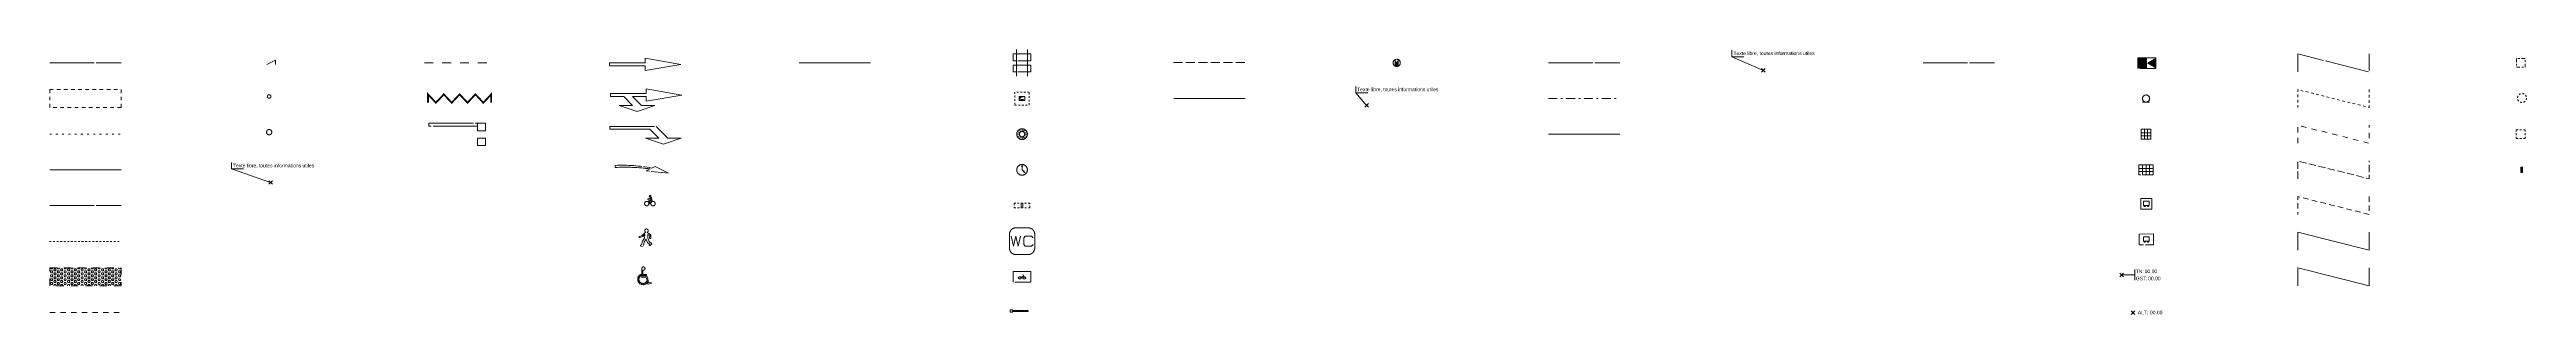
# Model space of a CAD drawing. Header units: metres. Extents: x 3068 to 3311, y 1718 to 1911.
# Drawn here: x 3067.5 to 3206.4, y 1782.8 to 1797.6 of the extents above; entities that cross this region are included whole.
import ezdxf
from ezdxf.enums import TextEntityAlignment as Align

# ---------------------------------------------------------------- set-up
doc = ezdxf.new("R2010")
doc.units = ezdxf.units.M
doc.header["$PDMODE"] = 3
doc.header["$PDSIZE"] = 0.1
for name, pattern in [('LL_0822', [2.5, 2.5, 0]), ('LL_0823', [0.4, 0.2, -0.2]), ('LL_0824', [0.35, 0.1, -0.25]), ('LL_0826', [2.5, 2.5, 0]), ('LL_0827', [0.2, 0.1, -0.1]), ('LL_0828', [0.8, 0.4, -0.4]), ('LL_0829', [0.6, 0.3, -0.3]), ('ML_0862', [1, 0.5, -0.5]), ('ML_2576', [2.5, 2.5, 0]), ('ML_2577', [2.5, 2.5, 0]), ('OL_0942', [0.7, 0.5, -0.2]), ('PL_0982', [2.5, 2.5, 0]), ('PL_0983', [1, 0.5, -0.2, 0.1, -0.2]), ('QL_1022', [2.5, 2.5, 0]), ('QL_1062', [2.5, 2.5, 0]), ('QL_1063', [0.3, 0.15, -0.15]), ('QL_1064', [0.6, 0.3, -0.3]), ('QL_1065', [0.55, 0.4, -0.15]), ('QL_1066', [0.5, 0.3, -0.2]), ('Rec_Continu', [2.5, 2.5, 0]), ('Socle_Axe', [0.35, 0.2, -0.05, 0.05, -0.05]), ('Socle_Continu', [2.5, 2.5, 0]), ('Socle_Discontinu', [0.075, 0.05, -0.025]), ('Topo_Continu', [2.5, 2.5, 0])]:
    doc.linetypes.add(name, pattern=pattern)
for name, color, linetype, lineweight in [('MARQU_SCS', 7, 'Socle_Continu', 13), ('MOBUR_SCS', 251, 'Socle_Continu', 13), ('NIVEL_SCI', 102, 'Socle_Continu', 13), ('NIVEL_SCS', 102, 'Socle_Continu', 13), ('TRANS_SCI', 242, 'Socle_Continu', 13), ('TRANS_SCS', 242, 'Socle_Continu', 13), ('TRANS_SCT', 242, 'Socle_Continu', 13), ('VOIEF_SCI', 15, 'Socle_Continu', 13), ('VOIEF_SCS', 15, 'Socle_Continu', 13), ('VOIRH_SCS', 7, 'Socle_Continu', 13), ('VOIRI_SCI', 7, 'Socle_Continu', 13), ('VOIRI_SCS', 7, 'Socle_Continu', 13)]:
    doc.layers.add(name, color=color, linetype=linetype, lineweight=lineweight)
doc.styles.add('Reseaux', font='arial.ttf')
doc.styles.get("Standard").update_dxf_attribs({"font": 'arial.ttf'})
doc.styles.add('Style_1', font='WINGDNG2.TTF')
doc.linetypes.add('LL_0825', pattern='A,0,["∩",Standard,S=0.127,R=0,X=-0.06,Y=0],1', length=1)
doc.linetypes.add('NL_0902', pattern='A,0,["U",Style_1,S=0.127,R=0,X=-0.105,Y=-0.085],1', length=1)
doc.linetypes.add('OL_0943', pattern='A,0.4,["│",Standard,S=0.127,R=0,X=-0.32,Y=0.08],0.15,["l ı l ı l",Standard,S=0.127,R=0,X=-0.35,Y=0]', length=0.55)
doc.linetypes.add('PL_0984', pattern='A,0.254,0,["∏",Standard,S=0.127,R=0,X=-0.127,Y=0.05]', length=0.254)
doc.linetypes.add('QL_1067', pattern='A,3,-0.1,0.1,-0.1,0.1,-0.254,["|╧|",Standard,S=0.254,R=0,X=-0.2,Y=-0.127],-0.254,0.1,-0.1,0.1,-0.1', length=4.308)
doc.linetypes.add('QL_1068', pattern='A,4,-0.254,["| |",Standard,S=0.254,R=0,X=-0.127,Y=-0.1],-0.254', length=4.508)

# ---------------------------------------------------------------- blocks, each defined once
blk = doc.blocks.new('OP_0962')
at = {"layer": 'NIVEL_SCS', "linetype": 'Socle_Continu'}
h = blk.add_hatch(color=256, dxfattribs=at)
edge = h.paths.add_edge_path()
edge.add_line((-0.09, -0.18), (-0.09, 0.09))
edge.add_line((-0.09, 0.09), (0, 0))
edge.add_line((0, 0), (0.09, 0.09))
edge.add_line((0.09, 0.09), (0.09, -0.18))
edge.add_ellipse((0, 0.01), major_axis=(-0.151, 0.151), ratio=1, start_angle=110.798, end_angle=159.202, ccw=False)
for p, q in [((-0.09, -0.18), (-0.09, 0.18)), ((-0.09, -0.18), (-0.09, 0.09)), ((-0.09, 0.09), (0, 0)), ((-0.09, 0.09), (0, 0)), ((0, 0), (0.09, 0.09)), ((0, 0), (0.09, 0.09)), ((0.09, -0.18), (0.09, 0.18)), ((0.09, 0.09), (0.09, -0.18))]:
    blk.add_line(p, q, dxfattribs=at)
blk.add_circle((0, 0), 0.202, dxfattribs=at)
at = {"layer": 'NIVEL_SCS', "linetype": 'Socle_Continu', "flags": 9}
for tag, p in [('ID', (0.72, 0.54)), ('NATURE', (0.72, 0.22)), ('FAMILLE', (0.72, -0.1)), ('CALQUE', (0.72, -0.42)), ('PCRS', (0.72, -0.75))]:
    blk.add_attdef(tag, p, '', height=0.2, dxfattribs=at)
blk = doc.blocks.new('LP_0842')
at = {"layer": 'VOIRI_SCS', "linetype": 'Socle_Continu', "flags": 128}
blk.add_lwpolyline([(0.5, 0), (0.5, 0.25), (0, 0)], dxfattribs=at)
at = {"layer": 'VOIRI_SCS', "linetype": 'Socle_Continu', "flags": 9}
for tag, p in [('ID', (0.99, 0.63)), ('NATURE', (0.99, 0.31)), ('FAMILLE', (0.99, -0.01)), ('CALQUE', (0.99, -0.34)), ('PCRS', (0.99, -0.66))]:
    blk.add_attdef(tag, p, '', height=0.2, dxfattribs=at)
blk = doc.blocks.new('*U222')
at = {"layer": 'VOIEF_SCI', "linetype": 'Socle_Continu'}
blk.add_line((-1.77, 0.77), (0, 0), dxfattribs=at)
at = {"layer": 'VOIEF_SCI', "linetype": 'Socle_Continu', "flags": 128}
blk.add_lwpolyline([(-1.1, 0.77), (-1.77, 0.77), (-1.77, 1.13)], dxfattribs=at)
at = {"layer": 'VOIEF_SCI', "linetype": 'Socle_Continu'}
blk.add_point((0, 0), dxfattribs=at)
blk.add_attdef('TXT', (-1.68, 0.86), '', height=0.2, dxfattribs=at)
at = {"layer": 'VOIEF_SCI', "linetype": 'Socle_Continu', "flags": 9}
for tag, p in [('ID', (1.97, 0.14)), ('NATURE', (1.97, -0.18)), ('CALQUE', (1.97, -0.82)), ('FAMILLE', (1.97, -0.5)), ('PCRS', (1.97, -1.14))]:
    blk.add_attdef(tag, p, '', height=0.2, dxfattribs=at)
blk = doc.blocks.new('QP_1082')
at = {"layer": 'TRANS_SCT', "linetype": 'Socle_Axe'}
blk.add_lwpolyline([(0, 0), (0.49, 0), (0.49, 0.49), (0, 0.49)], close=True, dxfattribs=at)
at = {"layer": 'TRANS_SCT', "linetype": 'Socle_Axe', "flags": 9}
for tag, p in [('NATURE', (1.06, -0.01)), ('ID', (1.06, 0.31)), ('CALQUE', (1.06, -0.65)), ('FAMILLE', (1.06, -0.33))]:
    blk.add_attdef(tag, p, '', height=0.2, dxfattribs=at)
blk = doc.blocks.new('NP_0922')
at = {"layer": 'MOBUR_SCS', "linetype": 'Socle_Continu', "flags": 128}
for points in [[(0, 0.12), (0, 0.5), (1, 0.5), (1, 0.12)], [(0, -0.5), (0, -0.12), (1, -0.12), (1, -0.5)]]:
    blk.add_lwpolyline(points, close=True, dxfattribs=at)
for points in [[(0.19, 0.75), (0.19, -0.75)], [(0.81, -0.75), (0.81, 0.75)]]:
    blk.add_lwpolyline(points, dxfattribs=at)
at = {"layer": 'MOBUR_SCS', "linetype": 'Socle_Continu', "flags": 9}
for tag, p in [('ID', (1.49, 0.51)), ('NATURE', (1.49, 0.18)), ('FAMILLE', (1.49, -0.14)), ('CALQUE', (1.49, -0.46)), ('PCRS', (1.49, -0.78))]:
    blk.add_attdef(tag, p, '', height=0.2, dxfattribs=at)
blk = doc.blocks.new('MP_2578')
at = {"layer": 'MARQU_SCS', "linetype": 'Rec_Continu'}
blk.add_lwpolyline([(2, -0.35), (2, -0.08), (0, -0.08), (0, 0.08), (2, 0.08), (2, 0.35), (4, 0)], close=True, dxfattribs=at)
at = {"layer": 'MARQU_SCS', "linetype": 'Rec_Continu', "flags": 9}
for tag, p in [('CALQUE', (3.45, -1.43)), ('ID', (3.45, -0.46)), ('NATURE', (3.45, -0.79)), ('FAMILLE', (3.45, -1.11)), ('PCRS', (3.45, -1.75))]:
    blk.add_attdef(tag, p, '', height=0.2, dxfattribs=at)
blk = doc.blocks.new('QP_1042')
at = {"layer": 'TRANS_SCS', "linetype": 'Socle_Continu'}
h = blk.add_hatch(color=256, dxfattribs=at)
h.dxf.hatch_style = 1
h.paths.add_polyline_path([(0, 0.6), (0, 0), (0.5, 0), (0.5, 0.6)])
h = blk.add_hatch(color=256, dxfattribs=at)
h.dxf.hatch_style = 1
h.paths.add_polyline_path([(0.5, 0.3), (1, 0.6), (1, 0)])
at = {"layer": 'TRANS_SCS', "linetype": 'Socle_Continu', "flags": 128}
blk.add_lwpolyline([(0, 0.6), (1, 0.6), (1, 0), (0, 0)], close=True, dxfattribs=at)
at = {"layer": 'TRANS_SCS', "linetype": 'Socle_Continu', "flags": 9}
for tag, p in [('CALQUE', (1.33, -0.06)), ('ID', (1.33, 0.91)), ('NATURE', (1.33, 0.59)), ('FAMILLE', (1.33, 0.27)), ('PCRS', (1.33, -0.38))]:
    blk.add_attdef(tag, p, '', height=0.2, dxfattribs=at)
blk = doc.blocks.new('NP_0929')
at = {"layer": 'MOBUR_SCS', "linetype": 'Socle_Continu', "flags": 128}
blk.add_lwpolyline([(0.12, 0.06), (0.12, -0.06), (0, -0.06), (0, 0.06)], close=True, dxfattribs=at)
blk.add_lwpolyline([(0.12, -0.02), (0.34, -0.02), (0.58, -0.02), (0.81, -0.02), (1.01, -0.02), (1.01, 0.02), (0.81, 0.02), (0.58, 0.02), (0.34, 0.02), (0.12, 0.02)], dxfattribs=at)
at = {"layer": 'MOBUR_SCS', "linetype": 'Socle_Continu', "flags": 9}
for tag, p in [('ID', (1.47, 0.56)), ('NATURE', (1.47, 0.24)), ('FAMILLE', (1.47, -0.08)), ('CALQUE', (1.47, -0.4)), ('PCRS', (1.47, -0.72))]:
    blk.add_attdef(tag, p, '', height=0.2, dxfattribs=at)
blk = doc.blocks.new('QP_1049')
at = {"layer": 'TRANS_SCI', "linetype": 'Socle_Continu'}
blk.add_point((0, 0), dxfattribs=at)
at = {"layer": 'TRANS_SCI', "linetype": 'Socle_Continu', "insert": (0.27, 0.01), "char_height": 0.2, "attachment_point": 4}
blk.add_mtext_dynamic_manual_height_columns('ALT:', width=0.4627, gutter_width=1, heights=[0], dxfattribs=at)
at = {"layer": 'TRANS_SCI', "linetype": 'Socle_Continu'}
blk.add_attdef('ALT', text='', height=0.2, dxfattribs=at).set_placement((0.95, 0.01), align=Align.MIDDLE_LEFT)
at = {"layer": 'TRANS_SCI', "linetype": 'Socle_Continu', "style": 'Reseaux', "flags": 9}
for tag, p in [('ID', (2.01, 0.02)), ('NATURE', (2.01, -0.31))]:
    blk.add_attdef(tag, p, '', height=0.2, dxfattribs=at)
at = {"layer": 'TRANS_SCI', "linetype": 'Socle_Continu', "flags": 9}
for tag, p in [('CALQUE', (2.01, -0.95)), ('TYPE', (2.02, -1.23)), ('FAMILLE', (2.01, -0.63))]:
    blk.add_attdef(tag, p, '', height=0.2, dxfattribs=at)
blk = doc.blocks.new('NP_0928')
at = {"layer": 'MOBUR_SCS', "linetype": 'Socle_Continu'}
for p, q in [((0.59, 0.36), (0.38, 0.24)), ((0.57, 0.41), (0.55, 0.4)), ((0.62, 0.24), (0.57, 0.41))]:
    blk.add_line(p, q, dxfattribs=at)
at = {"layer": 'MOBUR_SCS', "linetype": 'Socle_Continu', "flags": 128}
blk.add_lwpolyline([(0, 0.6), (1, 0.6), (1, 0), (0, 0)], close=True, dxfattribs=at)
at = {"layer": 'MOBUR_SCS', "linetype": 'Socle_Continu'}
for points in [[(0.47, 0.24, 0.152216), (0.46, 0.26, 0.106943), (0.44, 0.28, 0.074343), (0.41, 0.3, 0.060974), (0.38, 0.3, 0.060974), (0.34, 0.3, 0.074343), (0.31, 0.28, 0.106943), (0.29, 0.26, 0.152216), (0.28, 0.24, 0.152216)], [(0.28, 0.24, 0.152216), (0.29, 0.22, 0.106943), (0.31, 0.2, 0.074343), (0.34, 0.19, 0.060974), (0.38, 0.19, 0.060974), (0.41, 0.19, 0.074343), (0.44, 0.2, 0.106943), (0.46, 0.22, 0.152216), (0.47, 0.24, 0.152216)], [(0.72, 0.24, 0.152216), (0.71, 0.26, 0.106943), (0.69, 0.28, 0.074343), (0.66, 0.3, 0.060974), (0.62, 0.3, 0.060974), (0.59, 0.3, 0.074343), (0.56, 0.28, 0.106943), (0.54, 0.26, 0.152216), (0.53, 0.24, 0.152216)], [(0.53, 0.24, 0.152216), (0.54, 0.22, 0.106943), (0.56, 0.2, 0.074343), (0.59, 0.19, 0.060974), (0.62, 0.19, 0.060974), (0.66, 0.19, 0.074343), (0.69, 0.2, 0.106943), (0.71, 0.22, 0.152216), (0.72, 0.24, 0.152216)]]:
    blk.add_lwpolyline(points, format="xyb", dxfattribs=at)
at = {"layer": 'MOBUR_SCS', "linetype": 'Socle_Continu', "flags": 9}
for tag, p in [('CALQUE', (1.45, -0.17)), ('ID', (1.45, 0.79)), ('NATURE', (1.45, 0.47)), ('FAMILLE', (1.45, 0.15)), ('PCRS', (1.45, -0.49))]:
    blk.add_attdef(tag, p, '', height=0.2, dxfattribs=at)
blk = doc.blocks.new('*U324')
at = {"layer": 'TRANS_SCI', "linetype": 'Socle_Continu'}
blk.add_line((0.73, 0), (0, 0), dxfattribs=at)
at = {"layer": 'TRANS_SCI', "linetype": 'Socle_Continu', "flags": 128}
blk.add_lwpolyline([(0.73, -0.3), (0.73, 0.3)], dxfattribs=at)
at = {"layer": 'TRANS_SCI', "linetype": 'Socle_Continu'}
blk.add_point((0, 0), dxfattribs=at)
at = {"layer": 'TRANS_SCI', "linetype": 'Socle_Continu', "char_height": 0.2, "attachment_point": 4}
for s, insert in [('TN:', (0.79, 0.2)), ('GST:', (0.79, -0.2))]:
    blk.add_mtext_dynamic_manual_height_columns(s, width=0.4627, gutter_width=1, heights=[0], dxfattribs=dict(at, insert=insert))
at = {"layer": 'TRANS_SCI', "linetype": 'Socle_Continu'}
for tag, p in [('TN', (1.29, 0.2)), ('GST', (1.48, -0.2))]:
    blk.add_attdef(tag, text='', height=0.2, dxfattribs=at).set_placement(p, align=Align.MIDDLE_LEFT)
at = {"layer": 'TRANS_SCI', "linetype": 'Socle_Continu', "style": 'Reseaux', "flags": 9}
for tag, p in [('ID', (2.43, 0.07)), ('NATURE', (2.43, -0.25))]:
    blk.add_attdef(tag, p, '', height=0.2, dxfattribs=at)
at = {"layer": 'TRANS_SCI', "linetype": 'Socle_Continu', "flags": 9}
for tag, p in [('CALQUE', (2.43, -0.89)), ('FAMILLE', (2.43, -0.57))]:
    blk.add_attdef(tag, p, '', height=0.2, dxfattribs=at)
blk = doc.blocks.new('MP_2584')
at = {"layer": 'MARQU_SCS', "linetype": 'Topo_Continu'}
blk.add_lwpolyline([(0.22, -0.2), (0.2, -0.11, -1.381984), (-0.1, 0.21), (-0.1, 0.28, 1.290671)], format="xyb", close=True, dxfattribs=at)
blk.add_lwpolyline([(-0.01, 0.52), (-0.01, 0.28), (0.2, 0.27), (0.19, 0.21), (-0.01, 0.21), (-0.01, 0.17), (0.25, 0.14), (0.31, -0.19), (0.45, -0.17), (0.46, -0.23), (0.26, -0.27), (0.19, 0.08), (-0.07, 0.11), (-0.07, 0.61, -3.014961), (-0.01, 0.52)], format="xyb", dxfattribs=at)
at = {"layer": 'MARQU_SCS', "linetype": 'Topo_Continu', "flags": 9}
for tag, p in [('ID', (0.73, 0.46)), ('NATURE', (0.73, 0.14))]:
    blk.add_attdef(tag, p, '', height=0.2, dxfattribs=at)
at = {"layer": 'MARQU_SCS', "linetype": 'Rec_Continu', "flags": 9}
for tag, p in [('FAMILLE', (0.73, -0.18)), ('CALQUE', (0.73, -0.5)), ('PCRS', (0.73, -0.83))]:
    blk.add_attdef(tag, p, '', height=0.2, dxfattribs=at)
blk = doc.blocks.new('NP_0927')
at = {"layer": 'MOBUR_SCS', "linetype": 'Socle_Continu'}
blk.add_lwpolyline([(0.35, 0), (1.06, 0, 0.103781), (1.2, 0.03, 0.100527), (1.31, 0.11, 0.096244), (1.39, 0.23, 0.093419), (1.42, 0.37), (1.42, 1.13, 0.093419), (1.39, 1.27, 0.096244), (1.31, 1.39, 0.100527), (1.2, 1.47, 0.103781), (1.06, 1.5), (0.35, 1.5, 0.103781), (0.22, 1.47, 0.100527), (0.1, 1.39, 0.096244), (0.03, 1.27, 0.093419), (0, 1.13), (0, 0.37, 0.093419), (0.03, 0.23, 0.096244), (0.1, 0.11, 0.100527), (0.22, 0.03, 0.103781)], format="xyb", close=True, dxfattribs=at)
at = {"layer": 'MOBUR_SCS', "linetype": 'Socle_Continu', "flags": 128}
for points in [[(0.09, 1.03), (0.22, 0.47), (0.35, 1.03), (0.49, 0.47), (0.62, 1.03)], [(1.33, 0.94), (1.24, 1.03), (0.88, 1.03), (0.8, 0.94), (0.8, 0.56), (0.88, 0.47), (1.24, 0.47), (1.33, 0.56)]]:
    blk.add_lwpolyline(points, dxfattribs=at)
at = {"layer": 'MOBUR_SCS', "linetype": 'Socle_Continu', "flags": 9}
for tag, p in [('ID', (1.75, 1.41)), ('NATURE', (1.75, 1.09)), ('FAMILLE', (1.75, 0.77)), ('CALQUE', (1.75, 0.45)), ('PCRS', (1.75, 0.13))]:
    blk.add_attdef(tag, p, '', height=0.2, dxfattribs=at)
blk = doc.blocks.new('MP_2583')
at = {"layer": 'MARQU_SCS', "linetype": 'Topo_Continu', "flags": 128}
blk.add_lwpolyline([(0.26, 0.16), (0.25, 0.17), (0.1, 0.27), (0.08, 0.28), (0.07, 0.29), (0.05, 0.29), (0.05, 0.31, 4.582514), (-0.03, 0.32), (-0.03, 0.29), (-0.05, 0.29), (-0.07, 0.28), (-0.09, 0.26), (-0.11, 0.25), (-0.13, 0.23), (-0.17, 0.19), (-0.2, 0.15), (-0.23, 0.13), (-0.38, 0.08, 0.989829), (-0.35, 0.02), (-0.19, 0.08), (-0.08, 0.19), (-0.09, -0.02), (-0.2, -0.19), (-0.25, -0.38, 1.057059), (-0.27, -0.47), (-0.17, -0.49), (-0.11, -0.24), (-0.02, -0.09, -0.561855), (0.01, -0.09), (0.08, -0.26), (0.19, -0.36, 1.123504), (0.25, -0.42), (0.32, -0.34), (0.17, -0.2), (0.1, -0.02), (0.1, 0.19), (0.2, 0.13), (0.19, -0.01, 0.694767), (0.25, -0.03), (0.26, -0.02), (0.26, -0.01), (0.26, 0.03), (0.27, 0.14), (0.27, 0.14), (0.27, 0.15)], format="xyb", close=True, dxfattribs=at)
at = {"layer": 'MARQU_SCS', "linetype": 'Topo_Continu', "flags": 9}
for tag, p in [('ID', (0.53, 0.3)), ('NATURE', (0.53, -0.02))]:
    blk.add_attdef(tag, p, '', height=0.2, dxfattribs=at)
at = {"layer": 'MARQU_SCS', "linetype": 'Rec_Continu', "flags": 9}
for tag, p in [('CALQUE', (0.53, -0.67)), ('FAMILLE', (0.53, -0.34)), ('PCRS', (0.53, -0.99))]:
    blk.add_attdef(tag, p, '', height=0.2, dxfattribs=at)
blk = doc.blocks.new('QP_1047')
at = {"layer": 'TRANS_SCS', "linetype": 'Socle_Continu', "flags": 128}
for points in [[(0, 0), (0, 0.61), (0.81, 0.62), (0.81, 0)], [(0.25, 0.21), (0.25, 0.46), (0.56, 0.46), (0.56, 0.21)]]:
    blk.add_lwpolyline(points, close=True, dxfattribs=at)
at = {"layer": 'TRANS_SCS', "linetype": 'Socle_Continu'}
for centre in [(0.31, 0.2), (0.5, 0.2)]:
    blk.add_arc(centre, 0.0416, 157.3939, 22.69, dxfattribs=at)
at = {"layer": 'TRANS_SCS', "linetype": 'Socle_Continu', "flags": 9}
for tag, p in [('CALQUE', (1.2, -0.03)), ('ID', (1.2, 0.94)), ('NATURE', (1.2, 0.62)), ('FAMILLE', (1.2, 0.29)), ('PCRS', (1.2, -0.35))]:
    blk.add_attdef(tag, p, '', height=0.2, dxfattribs=at)
blk = doc.blocks.new('NP_0926')
at = {"layer": 'MOBUR_SCS', "linetype": 'Socle_Continu'}
for p, q in [((0.39, 0), (0.39, 0.25)), ((0.5, 0.25), (0.5, 0))]:
    blk.add_line(p, q, dxfattribs=at)
at = {"layer": 'MOBUR_SCS', "linetype": 'Socle_Discontinu'}
blk.add_lwpolyline([(0, 0), (0.89, 0), (0.89, 0.25), (0, 0.25)], close=True, dxfattribs=at)
at = {"layer": 'MOBUR_SCS', "linetype": 'Socle_Continu', "flags": 9}
for tag, p in [('CALQUE', (1.39, -0.16)), ('ID', (1.39, 0.8)), ('NATURE', (1.39, 0.48)), ('FAMILLE', (1.39, 0.16)), ('PCRS', (1.39, -0.48))]:
    blk.add_attdef(tag, p, '', height=0.2, dxfattribs=at)
blk = doc.blocks.new('MP_2582')
at = {"layer": 'MARQU_SCS', "linetype": 'Topo_Continu', "flags": 128}
blk.add_lwpolyline([(0.09, 0.22, -1.10375), (0.09, 0.27), (0.09, 0.27), (0.17, 0.28), (0.22, 0.34), (0.22, 0.34, -0.719864), (0.26, 0.33), (0.26, 0.33), (0.31, 0.18), (0.31, 0.18, -0.399551), (0.29, 0.16), (0.29, 0.16), (0.17, 0.13), (0.21, 0.02), (0.21, 0.02, -0.921245), (0.16, 0.02), (0.16, 0.02), (0.11, 0.14), (0.11, 0.14, -0.458222), (0.13, 0.17), (0.13, 0.17), (0.25, 0.2), (0.23, 0.28), (0.2, 0.24), (0.09, 0.22)], format="xyb", close=True, dxfattribs=at)
at = {"layer": 'MARQU_SCS', "linetype": 'Topo_Continu'}
for centre, radius in [((0, 0), 0.125), ((0.19, 0.41), 0.0453), ((0.35, 0), 0.125)]:
    blk.add_circle(centre, radius, dxfattribs=at)
at = {"layer": 'MARQU_SCS', "linetype": 'Topo_Continu', "flags": 9}
for tag, p in [('ID', (0.68, 0.31)), ('NATURE', (0.68, -0.01))]:
    blk.add_attdef(tag, p, '', height=0.2, dxfattribs=at)
at = {"layer": 'MARQU_SCS', "linetype": 'Rec_Continu', "flags": 9}
for tag, p in [('CALQUE', (0.68, -0.66)), ('FAMILLE', (0.68, -0.34)), ('PCRS', (0.68, -0.98))]:
    blk.add_attdef(tag, p, '', height=0.2, dxfattribs=at)
blk = doc.blocks.new('QP_1046')
at = {"layer": 'TRANS_SCS', "linetype": 'Socle_Continu', "flags": 128}
for points in [[(0.61, 0.61), (0, 0.61), (0, 0), (0.61, 0)], [(0.15, 0.21), (0.15, 0.46), (0.46, 0.46), (0.46, 0.21)]]:
    blk.add_lwpolyline(points, close=True, dxfattribs=at)
at = {"layer": 'TRANS_SCS', "linetype": 'Socle_Continu'}
for centre in [(0.21, 0.2), (0.4, 0.2)]:
    blk.add_arc(centre, 0.0416, 157.3939, 22.69, dxfattribs=at)
at = {"layer": 'TRANS_SCS', "linetype": 'Socle_Continu', "flags": 9}
for tag, p in [('NATURE', (1.07, 0.44)), ('FAMILLE', (1.07, 0.12)), ('ID', (1.07, 0.76)), ('CALQUE', (1.07, -0.2)), ('PCRS', (1.07, -0.52))]:
    blk.add_attdef(tag, p, '', height=0.2, dxfattribs=at)
blk = doc.blocks.new('QP_1085')
at = {"layer": 'TRANS_SCT', "linetype": 'Socle_Continu'}
blk.add_hatch(color=256, dxfattribs=at).paths.add_polyline_path([(0.1, 0.15), (0.1, -0.15), (0, -0.15), (0, 0.15)])
at = {"layer": 'TRANS_SCT', "linetype": 'Socle_Continu', "flags": 128}
blk.add_lwpolyline([(0.1, -0.15), (0, -0.15), (0, 0.15), (0.1, 0.15)], close=True, dxfattribs=at)
at = {"layer": 'TRANS_SCT', "linetype": 'Socle_Continu', "flags": 9}
for tag, p in [('ID', (0.75, 0.14)), ('NATURE', (0.75, -0.18)), ('CALQUE', (0.75, -0.82)), ('FAMILLE', (0.75, -0.5))]:
    blk.add_attdef(tag, p, '', height=0.2, dxfattribs=at)
blk = doc.blocks.new('NP_0925')
at = {"layer": 'MOBUR_SCS', "linetype": 'Socle_Continu'}
for p, q in [((-0.04, 0.19), (0, 0.26)), ((0, 0), (0, 0.26)), ((0, 0.26), (0.04, 0.19)), ((0, 0), (0.15, -0.15)), ((0.15, -0.15), (0.07, -0.11)), ((0.11, -0.07), (0.15, -0.15))]:
    blk.add_line(p, q, dxfattribs=at)
blk.add_circle((0, 0), 0.3, dxfattribs=at)
at = {"layer": 'MOBUR_SCS', "linetype": 'Socle_Continu', "flags": 9}
for tag, p in [('NATURE', (0.88, 0.28)), ('FAMILLE', (0.88, -0.05)), ('ID', (0.88, 0.6)), ('CALQUE', (0.88, -0.37)), ('PCRS', (0.88, -0.69))]:
    blk.add_attdef(tag, p, '', height=0.2, dxfattribs=at)
blk = doc.blocks.new('*U290')
at = {"layer": 'VOIRI_SCI', "linetype": 'Socle_Continu'}
blk.add_line((-2.2, 0.76), (0, 0), dxfattribs=at)
at = {"layer": 'VOIRI_SCI', "linetype": 'Socle_Continu', "flags": 128}
blk.add_lwpolyline([(-1.52, 0.76), (-2.2, 0.76), (-2.2, 1.12)], dxfattribs=at)
at = {"layer": 'VOIRI_SCI', "linetype": 'Socle_Continu'}
blk.add_point((0, 0), dxfattribs=at)
blk.add_attdef('TXT', (-2.11, 0.85), '', height=0.2, dxfattribs=at)
at = {"layer": 'VOIRI_SCI', "linetype": 'Socle_Continu', "flags": 9}
for tag, p in [('ID', (-0.96, 0.96)), ('NATURE', (2.03, -0.12)), ('CALQUE', (2.03, -0.77)), ('FAMILLE', (2.03, -0.44)), ('PCRS', (2.03, -1.09))]:
    blk.add_attdef(tag, p, '', height=0.2, dxfattribs=at)
blk = doc.blocks.new('QP_1045')
at = {"layer": 'TRANS_SCS', "linetype": 'Socle_Continu'}
for p, q in [((0.8, 0.36), (0, 0.36)), ((0, 0.19), (0.8, 0.19)), ((0.2, 0.55), (0.2, 0)), ((0.4, 0.55), (0.4, 0)), ((0.6, 0.55), (0.6, 0))]:
    blk.add_line(p, q, dxfattribs=at)
at = {"layer": 'TRANS_SCS', "linetype": 'Socle_Continu', "flags": 128}
blk.add_lwpolyline([(0, 0), (0, 0.55), (0.8, 0.55), (0.8, 0)], close=True, dxfattribs=at)
at = {"layer": 'TRANS_SCS', "linetype": 'Socle_Continu', "flags": 9}
for tag, p in [('CALQUE', (1.25, -0.17)), ('ID', (1.25, 0.79)), ('NATURE', (1.25, 0.47)), ('FAMILLE', (1.25, 0.15)), ('PCRS', (1.25, -0.49))]:
    blk.add_attdef(tag, p, '', height=0.2, dxfattribs=at)
blk = doc.blocks.new('MP_2581')
at = {"layer": 'MARQU_SCS', "linetype": 'Rec_Continu', "flags": 128}
blk.add_lwpolyline([(0, 0.06), (0, -0.06, -0.046808), (1.96, -0.14), (1.75, -0.25), (3, -0.37), (2.25, 0), (2.06, -0.09, 0.056376)], format="xyb", close=True, dxfattribs=at)
at = {"layer": 'MARQU_SCS', "linetype": 'Rec_Continu', "flags": 9}
for tag, p in [('ID', (3.14, 0.13)), ('NATURE', (3.14, -0.19)), ('CALQUE', (3.14, -0.83)), ('FAMILLE', (3.14, -0.51)), ('PCRS', (3.14, -1.15))]:
    blk.add_attdef(tag, p, '', height=0.2, dxfattribs=at)
blk = doc.blocks.new('LP_0844')
at = {"layer": 'VOIRI_SCS', "linetype": 'Socle_Continu'}
blk.add_circle((0, 0), 0.15, dxfattribs=at)
at = {"layer": 'VOIRI_SCS', "linetype": 'Socle_Continu', "flags": 9}
for tag, p in [('ID', (0.91, 0.1)), ('CALQUE', (0.91, -0.86)), ('NATURE', (0.91, -0.22)), ('FAMILLE', (0.91, -0.54)), ('PCRS', (0.91, -1.18))]:
    blk.add_attdef(tag, p, '', height=0.2, dxfattribs=at)
blk = doc.blocks.new('NP_0924')
at = {"layer": 'MOBUR_SCS', "linetype": 'Socle_Continu'}
for p, q in [((-0.15, 0), (-0.3, 0)), ((-0.13, 0.07), (-0.26, 0.15)), ((-0.15, 0.26), (-0.08, 0.13)), ((0, 0.3), (0, 0.15)), ((0.07, 0.13), (0.15, 0.26)), ((0.26, 0.15), (0.13, 0.07)), ((0.15, 0), (0.3, 0)), ((-0.13, -0.08), (-0.26, -0.15)), ((-0.15, -0.26), (-0.08, -0.13)), ((0, -0.15), (0, -0.3)), ((0.07, -0.13), (0.15, -0.26)), ((0.13, -0.08), (0.26, -0.15))]:
    blk.add_line(p, q, dxfattribs=at)
for radius in [0.3, 0.15]:
    blk.add_circle((0, 0), radius, dxfattribs=at)
at = {"layer": 'MOBUR_SCS', "linetype": 'Socle_Continu', "flags": 9}
for tag, p in [('ID', (0.98, 0.66)), ('NATURE', (0.98, 0.33)), ('FAMILLE', (0.98, 0.01)), ('CALQUE', (0.98, -0.31)), ('PCRS', (0.98, -0.63))]:
    blk.add_attdef(tag, p, '', height=0.2, dxfattribs=at)
blk = doc.blocks.new('QP_1084')
at = {"layer": 'TRANS_SCT', "linetype": 'Socle_Discontinu'}
blk.add_lwpolyline([(0, 0), (0.5, 0), (0.5, 0.5), (0, 0.5)], close=True, dxfattribs=at)
at = {"layer": 'TRANS_SCT', "linetype": 'Socle_Discontinu', "flags": 9}
for tag, p in [('ID', (0.96, 0.37)), ('NATURE', (0.96, 0.05)), ('CALQUE', (0.96, -0.59)), ('FAMILLE', (0.96, -0.27))]:
    blk.add_attdef(tag, p, '', height=0.2, dxfattribs=at)
blk = doc.blocks.new('QP_1044')
at = {"layer": 'TRANS_SCS', "linetype": 'Socle_Continu'}
for p, q in [((0.55, 0.36), (0, 0.36)), ((0, 0.19), (0.55, 0.19)), ((0.19, 0.55), (0.19, 0)), ((0.36, 0), (0.36, 0.55))]:
    blk.add_line(p, q, dxfattribs=at)
at = {"layer": 'TRANS_SCS', "linetype": 'Socle_Continu', "flags": 128}
blk.add_lwpolyline([(0, 0.55), (0.55, 0.55), (0.55, 0), (0, 0)], close=True, dxfattribs=at)
at = {"layer": 'TRANS_SCS', "linetype": 'Socle_Continu', "flags": 9}
for tag, p in [('CALQUE', (1.11, -0.13)), ('ID', (1.11, 0.83)), ('NATURE', (1.11, 0.51)), ('FAMILLE', (1.11, 0.19)), ('PCRS', (1.11, -0.45))]:
    blk.add_attdef(tag, p, '', height=0.2, dxfattribs=at)
blk = doc.blocks.new('MP_2580')
at = {"layer": 'MARQU_SCS', "linetype": 'Rec_Continu'}
blk.add_lwpolyline([(0, 0.08), (2.6, 0.08), (3.25, -0.58), (4, -0.58), (3, -0.92), (2, -0.58), (2.75, -0.58), (2.25, -0.08), (0, -0.08)], close=True, dxfattribs=at)
at = {"layer": 'MARQU_SCS', "linetype": 'Rec_Continu', "flags": 9}
for tag, p in [('CALQUE', (3.45, -0.15)), ('ID', (3.45, 0.81)), ('NATURE', (3.45, 0.49)), ('FAMILLE', (3.45, 0.17)), ('PCRS', (3.45, -0.47))]:
    blk.add_attdef(tag, p, '', height=0.2, dxfattribs=at)
blk = doc.blocks.new('*U60')
at = {"layer": 'NIVEL_SCI', "linetype": 'Socle_Continu'}
blk.add_line((-0.61, 0.71), (0, 0), dxfattribs=at)
at = {"layer": 'NIVEL_SCI', "linetype": 'Socle_Continu', "flags": 128}
blk.add_lwpolyline([(0.06, 0.71), (-0.61, 0.71), (-0.61, 1.07)], dxfattribs=at)
at = {"layer": 'NIVEL_SCI', "linetype": 'Socle_Continu'}
blk.add_point((0, 0), dxfattribs=at)
blk.add_attdef('TXT', (-0.53, 0.8), '', height=0.2, dxfattribs=at)
at = {"layer": 'NIVEL_SCI', "linetype": 'Socle_Continu', "flags": 9}
for tag, p in [('ID', (1.97, 0.14)), ('NATURE', (1.97, -0.18)), ('CALQUE', (1.97, -0.82)), ('FAMILLE', (1.97, -0.5)), ('PCRS', (1.97, -1.14))]:
    blk.add_attdef(tag, p, '', height=0.2, dxfattribs=at)
blk = doc.blocks.new('LP_0843')
at = {"layer": 'VOIRI_SCS', "linetype": 'Socle_Continu'}
blk.add_circle((0, 0), 0.1, dxfattribs=at)
at = {"layer": 'VOIRI_SCS', "linetype": 'Socle_Continu', "flags": 9}
for tag, p in [('ID', (0.83, 0.06)), ('CALQUE', (0.83, -0.9)), ('NATURE', (0.83, -0.26)), ('FAMILLE', (0.83, -0.58)), ('PCRS', (0.83, -1.22))]:
    blk.add_attdef(tag, p, '', height=0.2, dxfattribs=at)
blk = doc.blocks.new('NP_0923')
at = {"layer": 'MOBUR_SCS', "linetype": 'Socle_Continu'}
blk.add_hatch(color=256, dxfattribs=at).paths.add_polyline_path([(0.25, 0.48), (0.56, 0.48), (0.32, 0.42), (0.25, 0.25)])
for p, q in [((0.25, 0.48), (0.56, 0.48)), ((0.25, 0.25), (0.25, 0.48)), ((0.32, 0.42), (0.25, 0.25)), ((0.25, 0.25), (0.56, 0.25)), ((0.56, 0.48), (0.32, 0.42)), ((0.56, 0.25), (0.56, 0.48))]:
    blk.add_line(p, q, dxfattribs=at)
at = {"layer": 'MOBUR_SCS', "linetype": 'Socle_Discontinu'}
blk.add_lwpolyline([(0, 0), (0.81, 0), (0.81, 0.73), (0, 0.73)], close=True, dxfattribs=at)
at = {"layer": 'MOBUR_SCS', "linetype": 'Socle_Continu'}
blk.add_lwpolyline([(0.51, 0.25, 0.022725), (0.5, 0.26, 0.101855), (0.48, 0.29, 0.094499), (0.45, 0.31, 0.089883), (0.41, 0.32, 0.089883), (0.36, 0.31, 0.094499), (0.33, 0.29, 0.101855), (0.31, 0.26, 0.022725), (0.3, 0.25, 0.107747)], format="xyb", dxfattribs=at)
at = {"layer": 'MOBUR_SCS', "linetype": 'Socle_Continu', "flags": 9}
for tag, p in [('CALQUE', (1.42, -0.03)), ('ID', (1.42, 0.94)), ('NATURE', (1.42, 0.61)), ('FAMILLE', (1.42, 0.29)), ('PCRS', (1.42, -0.35))]:
    blk.add_attdef(tag, p, '', height=0.2, dxfattribs=at)
blk = doc.blocks.new('QP_1083')
at = {"layer": 'TRANS_SCT', "linetype": 'Socle_Discontinu'}
blk.add_circle((0, 0), 0.25, dxfattribs=at)
at = {"layer": 'TRANS_SCT', "linetype": 'Socle_Discontinu', "flags": 9}
for tag, p in [('ID', (0.83, 0.08)), ('CALQUE', (0.83, -0.88)), ('NATURE', (0.83, -0.24)), ('FAMILLE', (0.83, -0.56))]:
    blk.add_attdef(tag, p, '', height=0.2, dxfattribs=at)
blk = doc.blocks.new('QP_1043')
at = {"layer": 'TRANS_SCS', "linetype": 'Socle_Continu'}
blk.add_line((-0.2, -0.2), (0.2, -0.2), dxfattribs=at)
blk.add_circle((0, 0), 0.2, dxfattribs=at)
at = {"layer": 'TRANS_SCS', "linetype": 'Socle_Continu', "flags": 9}
for tag, p in [('ID', (0.68, 0.52)), ('NATURE', (0.68, 0.2)), ('FAMILLE', (0.68, -0.12)), ('CALQUE', (0.68, -0.44)), ('PCRS', (0.68, -0.77))]:
    blk.add_attdef(tag, p, '', height=0.2, dxfattribs=at)
blk = doc.blocks.new('MP_2579')
at = {"layer": 'MARQU_SCS', "linetype": 'Rec_Continu'}
blk.add_lwpolyline([(2.5, -0.58), (1.5, -0.92), (0.5, -0.58), (1.25, -0.58), (0.75, -0.08), (0, -0.08), (0, 0.08), (2, 0.08), (2, 0.35), (4, 0), (2, -0.35), (2, -0.08), (1.25, -0.08), (1.75, -0.58)], close=True, dxfattribs=at)
at = {"layer": 'MARQU_SCS', "linetype": 'Rec_Continu', "flags": 9}
for tag, p in [('CALQUE', (3.36, -1.42)), ('ID', (3.36, -0.46)), ('NATURE', (3.36, -0.78)), ('FAMILLE', (3.36, -1.1)), ('PCRS', (3.36, -1.74))]:
    blk.add_attdef(tag, p, '', height=0.2, dxfattribs=at)

msp = doc.modelspace()

# ---------------------------------------------------------------- hatches: boundary and pattern name
at = {"layer": 'VOIRH_SCS', "linetype": 'Socle_Continu'}
h = msp.add_hatch(dxfattribs=at)
h.set_pattern_fill('LL_0828', color=256, pattern_type=2)
h.set_pattern_definition([(0, (0, 14), (0, 0.1099852), [0.0635, -0.127]), (120, (0, 14), (-0.0952499772, -0.0549926), [0.0635, -0.127]), (60, (0.0635, 14), (-0.0952499772, 0.0549926), [0.0635, -0.127])])
h.paths.add_polyline_path([(3071.549, 1785.366), (3067.549, 1785.366), (3067.549, 1784.366), (3071.549, 1784.366)])

# ---------------------------------------------------------------- linework, layer by layer
at = {"layer": 'MARQU_SCS', "linetype": 'ML_0862', "flags": 128}
msp.add_lwpolyline([(3088.549, 1796.866), (3092.549, 1796.866)], dxfattribs=at)
at = {"layer": 'MARQU_SCS', "color": 40, "linetype": 'ML_2576', "true_color": 0xffbf00, "const_width": 0.1}
msp.add_lwpolyline([(3088.753, 1794.629), (3088.753, 1795.101), (3089.196, 1794.629), (3089.639, 1795.101), (3090.081, 1794.629), (3090.524, 1795.101), (3090.967, 1794.629), (3091.41, 1795.101), (3091.852, 1794.629), (3092.295, 1795.101), (3092.295, 1794.629)], dxfattribs=at)
at = {"layer": 'MARQU_SCS', "linetype": 'ML_2577'}
for points in [[(3088.804, 1793.478), (3091.535, 1793.478), (3091.535, 1793.318), (3088.804, 1793.318)], [(3091.981, 1793.478), (3091.535, 1793.478), (3091.535, 1793.062), (3091.981, 1793.062)], [(3091.981, 1792.645), (3091.535, 1792.645), (3091.535, 1792.228), (3091.981, 1792.228)]]:
    msp.add_lwpolyline(points, close=True, dxfattribs=at)
at = {"layer": 'MOBUR_SCS', "linetype": 'NL_0902', "flags": 128}
msp.add_lwpolyline([(3109.549, 1796.866), (3113.549, 1796.866)], dxfattribs=at)
at = {"layer": 'NIVEL_SCS', "linetype": 'OL_0942', "flags": 128}
msp.add_lwpolyline([(3130.538, 1796.881), (3134.538, 1796.881)], dxfattribs=at)
at = {"layer": 'NIVEL_SCS', "linetype": 'OL_0943', "flags": 128}
msp.add_lwpolyline([(3130.549, 1794.866), (3134.549, 1794.866)], dxfattribs=at)
at = {"layer": 'TRANS_SCS', "linetype": 'QL_1022', "flags": 128}
msp.add_lwpolyline([(3172.549, 1796.866), (3176.549, 1796.866)], dxfattribs=at)
at = {"layer": 'TRANS_SCT', "linetype": 'QL_1062', "flags": 128}
msp.add_lwpolyline([(3193.549, 1796.366), (3193.549, 1797.366), (3197.549, 1796.366), (3197.549, 1797.366)], dxfattribs=at)
at = {"layer": 'TRANS_SCT', "linetype": 'QL_1063', "flags": 128}
msp.add_lwpolyline([(3197.549, 1795.366), (3197.549, 1794.366), (3193.549, 1795.366), (3193.549, 1794.366)], dxfattribs=at)
at = {"layer": 'TRANS_SCT', "linetype": 'QL_1064', "flags": 128}
msp.add_lwpolyline([(3193.549, 1792.366), (3193.549, 1793.366), (3197.549, 1792.366), (3197.549, 1793.366)], dxfattribs=at)
at = {"layer": 'TRANS_SCT', "linetype": 'QL_1065', "flags": 128}
msp.add_lwpolyline([(3193.549, 1790.366), (3193.549, 1791.366), (3197.549, 1790.366), (3197.549, 1791.366)], dxfattribs=at)
at = {"layer": 'TRANS_SCT', "linetype": 'QL_1066', "flags": 128}
msp.add_lwpolyline([(3197.549, 1789.366), (3197.549, 1788.366), (3193.549, 1789.366), (3193.549, 1788.366)], dxfattribs=at)
at = {"layer": 'TRANS_SCT', "linetype": 'QL_1067', "flags": 128}
msp.add_lwpolyline([(3193.549, 1786.366), (3193.549, 1787.366), (3197.549, 1786.366), (3197.549, 1787.366)], dxfattribs=at)
at = {"layer": 'TRANS_SCT', "linetype": 'QL_1068', "flags": 128}
msp.add_lwpolyline([(3193.549, 1784.366), (3193.549, 1785.366), (3197.549, 1784.366), (3197.549, 1785.366)], dxfattribs=at)
at = {"layer": 'VOIEF_SCS', "linetype": 'PL_0982', "flags": 128}
msp.add_lwpolyline([(3151.549, 1796.866), (3155.549, 1796.866)], dxfattribs=at)
at = {"layer": 'VOIEF_SCS', "linetype": 'PL_0983', "flags": 128}
msp.add_lwpolyline([(3151.549, 1794.866), (3155.549, 1794.866)], dxfattribs=at)
at = {"layer": 'VOIEF_SCS', "linetype": 'PL_0984', "flags": 128}
msp.add_lwpolyline([(3151.549, 1792.866), (3155.549, 1792.866)], dxfattribs=at)
at = {"layer": 'VOIRI_SCS', "linetype": 'LL_0822', "flags": 128}
msp.add_lwpolyline([(3067.549, 1796.866), (3071.549, 1796.866)], dxfattribs=at)
at = {"layer": 'VOIRI_SCS', "linetype": 'LL_0823'}
msp.add_lwpolyline([(3067.549, 1795.366), (3071.549, 1795.366), (3071.549, 1794.366), (3067.549, 1794.366)], close=True, dxfattribs=at)
at = {"layer": 'VOIRI_SCS', "linetype": 'LL_0824', "flags": 128}
msp.add_lwpolyline([(3067.549, 1792.866), (3071.549, 1792.866)], dxfattribs=at)
at = {"layer": 'VOIRI_SCS', "linetype": 'LL_0825', "flags": 128}
msp.add_lwpolyline([(3067.549, 1790.866), (3071.549, 1790.866)], dxfattribs=at)
at = {"layer": 'VOIRI_SCS', "linetype": 'LL_0826', "flags": 128}
msp.add_lwpolyline([(3067.549, 1788.866), (3071.549, 1788.866)], dxfattribs=at)
at = {"layer": 'VOIRI_SCS', "linetype": 'LL_0827', "flags": 128}
msp.add_lwpolyline([(3067.54, 1786.852), (3071.54, 1786.852)], dxfattribs=at)
at = {"layer": 'VOIRI_SCS', "linetype": 'LL_0828'}
msp.add_lwpolyline([(3067.549, 1785.366), (3071.549, 1785.366), (3071.549, 1784.366), (3067.549, 1784.366)], close=True, dxfattribs=at)
at = {"layer": 'VOIRI_SCS', "linetype": 'LL_0829', "flags": 128}
msp.add_lwpolyline([(3067.549, 1782.866), (3071.549, 1782.866)], dxfattribs=at)

# ---------------------------------------------------------------- block references
at = {"layer": 'MARQU_SCS', "linetype": 'Socle_Continu'}
for name, p in [('MP_2578', (3098.92, 1796.78)), ('MP_2579', (3098.973, 1795.06)), ('MP_2580', (3098.945, 1793.223)), ('MP_2581', (3099.239, 1791.058)), ('MP_2582', (3101.012, 1788.974)), ('MP_2583', (3100.978, 1787.054)), ('MP_2584', (3100.806, 1784.725))]:
    msp.add_blockref(name, p, dxfattribs=at)
at = {"layer": 'MOBUR_SCS', "linetype": 'Socle_Continu'}
for name, p in [('NP_0922', (3121.549, 1796.866)), ('NP_0923', (3121.643, 1794.498)), ('NP_0924', (3122.049, 1792.866)), ('NP_0925', (3122.049, 1790.866)), ('NP_0926', (3121.602, 1788.741)), ('NP_0927', (3121.342, 1786.116)), ('NP_0928', (3121.549, 1784.566)), ('NP_0929', (3121.391, 1782.949))]:
    msp.add_blockref(name, p, dxfattribs=at)
at = {"layer": 'NIVEL_SCI', "linetype": 'Socle_Continu'}
msp.add_blockref('*U60', (3141.362, 1794.478), dxfattribs=at).add_auto_attribs({'TXT': 'Texte libre, toutes informations utiles'})
at = {"layer": 'NIVEL_SCS', "linetype": 'Socle_Continu'}
msp.add_blockref('OP_0962', (3143.049, 1796.866), dxfattribs=at)
at = {"layer": 'TRANS_SCI', "linetype": 'Socle_Continu'}
for name, p, values in [('*U324', (3183.684, 1784.972), {'TN': '00.00', 'GST': '00.00'}), ('QP_1049', (3184.318, 1782.853), {'ALT': '00.00'})]:
    msp.add_blockref(name, p, dxfattribs=at).add_auto_attribs(values)
at = {"layer": 'TRANS_SCS', "linetype": 'Socle_Continu'}
for name, p in [('QP_1042', (3184.595, 1796.553)), ('QP_1043', (3185.049, 1794.866)), ('QP_1044', (3184.773, 1792.59)), ('QP_1045', (3184.649, 1790.589))]:
    msp.add_blockref(name, p, dxfattribs=at)
at = {"layer": 'TRANS_SCS', "linetype": 'Socle_Continu', "lineweight": -2}
for name, p in [('QP_1046', (3184.761, 1788.653)), ('QP_1047', (3184.661, 1786.652))]:
    msp.add_blockref(name, p, dxfattribs=at)
at = {"layer": 'TRANS_SCT', "linetype": 'Socle_Continu'}
for name, p in [('QP_1082', (3205.805, 1796.621)), ('QP_1083', (3206.121, 1794.894)), ('QP_1084', (3205.799, 1792.616)), ('QP_1085', (3206.049, 1790.866))]:
    msp.add_blockref(name, p, dxfattribs=at)
at = {"layer": 'VOIEF_SCI', "linetype": 'Socle_Continu'}
msp.add_blockref('*U222', (3163.601, 1796.442), dxfattribs=at).add_auto_attribs({'TXT': 'Texte libre, toutes informations utiles'})
at = {"layer": 'VOIRI_SCI', "linetype": 'Socle_Continu'}
msp.add_blockref('*U290', (3079.931, 1790.156), dxfattribs=at).add_auto_attribs({'TXT': 'Texte libre, toutes informations utiles'})
at = {"layer": 'VOIRI_SCS', "linetype": 'Socle_Continu'}
for name, p in [('LP_0842', (3079.711, 1796.775)), ('LP_0843', (3079.848, 1794.98)), ('LP_0844', (3079.848, 1792.98))]:
    msp.add_blockref(name, p, dxfattribs=at)

doc.saveas('drawing.dxf')
